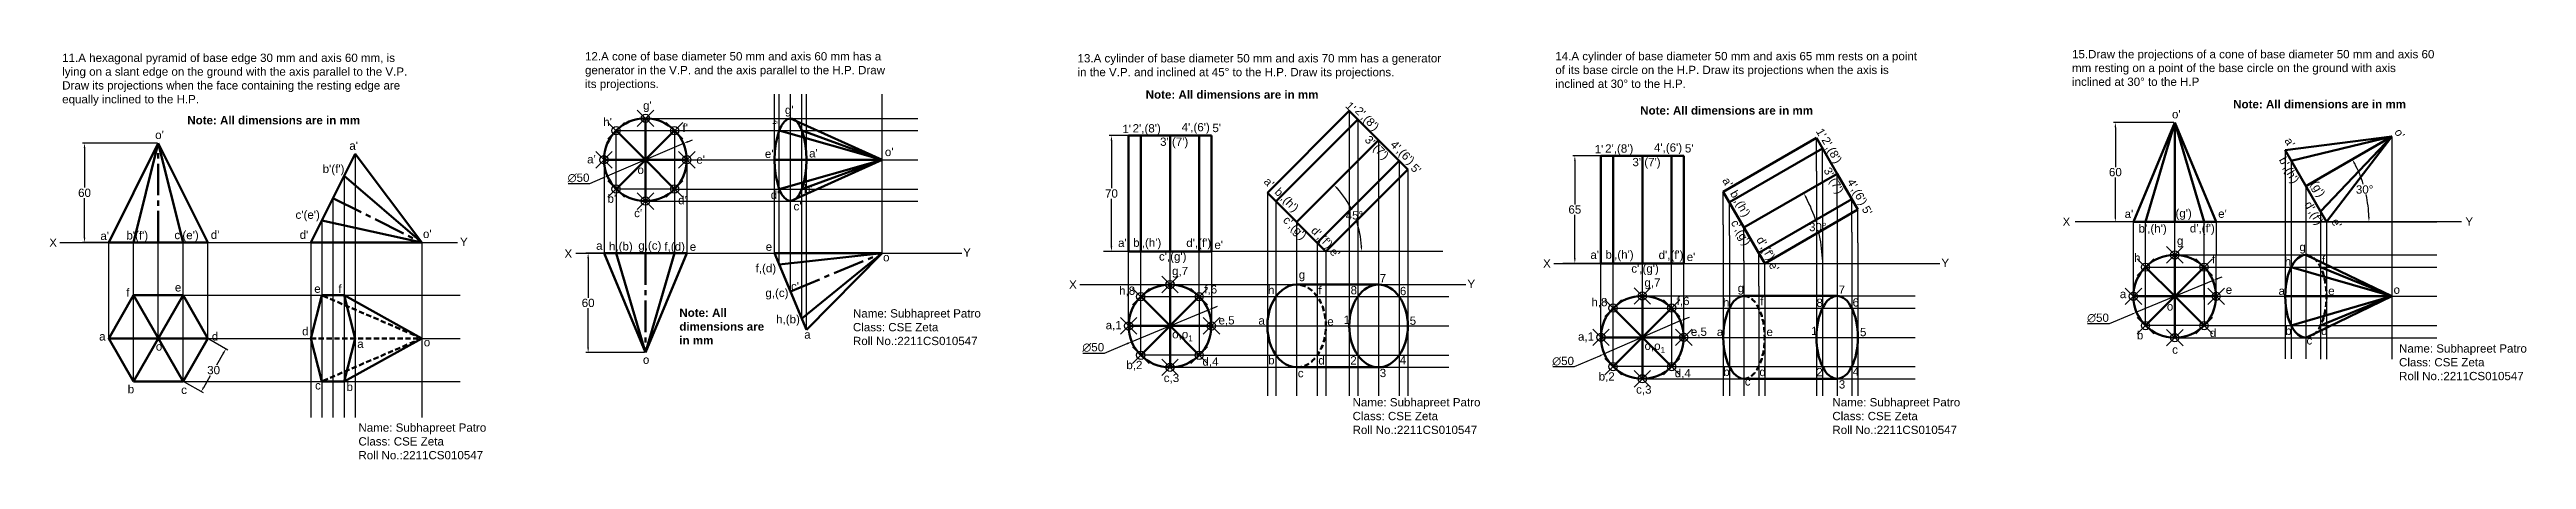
# Model space of a CAD drawing. Header units: millimetres. Extents: x 44 to 5246, y -101 to 201.
# Drawn here: x 3749 to 5246, y -63 to 184 of the extents above; entities that cross this region are included whole.
import ezdxf

# ---------------------------------------------------------------- set-up
doc = ezdxf.new("R2010")
doc.units = ezdxf.units.MM
doc.header["$PDMODE"] = 35
doc.header["$PDSIZE"] = 5
doc.linetypes.add('CENTER2', pattern=[28.575, 19.05, -3.175, 3.175, -3.175])
doc.linetypes.add('HIDDEN2', pattern=[4.7625, 3.175, -1.5875])
doc.styles.get("Standard").update_dxf_attribs({"font": 'arial.ttf'})
doc.dimstyles.new('ISO-25', dxfattribs={"dimtxt": 5, "dimasz": 3, "dimexe": 1.25, "dimexo": 0.625, "dimtad": 1, "dimtih": 1, "dimtoh": 1, "dimdec": 0, "dimtxsty": 'Standard', "dimcen": 2.5, "dimadec": 0, "dimazin": 0, "dimtfac": 1, "dimtdec": 0, "dimtmove": 0, "dimatfit": 3, "dimfxl": 1, "dimarcsym": 0})

msp = doc.modelspace()

# ---------------------------------------------------------------- texts
at = {"char_height": 5, "attachment_point": 1}
for s, width, insert in [('11.A hexagonal pyramid of base edge 30 mm and axis 60 mm, is lying on a slant edge on the ground with the axis parallel to the V.P. Draw its projections when the face containing the resting edge are \\Pequally inclined to the H.P.', 215.904, (3756.7, 181.8)), ('12.A cone of base diameter 50 mm and axis 60 mm has a generator in the V.P. and the axis parallel to the H.P. Draw its projections.', 188.561, (4072.6, 182.7)), ('13.A cylinder of base diameter 50 mm and axis 70 mm has a generator \\Pin the V.P. and inclined at 45° to the H.P. Draw its projections.', 311.97, (4370.2, 181.5)), ('14.A cylinder of base diameter 50 mm and axis 65 mm rests on a point \\Pof its base circle on the H.P. Draw its projections when the axis is \\Pinclined at 30° to the H.P.', 224.708, (4658.9, 182.8)), ('15.Draw the projections of a cone of base diameter 50 mm and axis 60 \\Pmm resting on a point of the base circle on the ground with axis \\Pinclined at 30° to the H.P', 242.543, (4971.1, 184)), ('{\\fArial|b1|i0|c0|p34;Note: All dimensions are in mm}', 113.281, (4411.4, 159.6)), ('{\\fArial|b1|i0|c0|p34;Note: All dimensions are in mm}', 121.699, (4710.2, 150)), ('{\\fArial|b1|i0|c0|p34;Note: All dimensions are in mm}', 127.21, (5068.5, 153.8)), ("o'", 7.896, (3812.9, 135.2)), ('{\\fArial|b1|i0|c0|p34;Note: All dimensions are in mm}', 145.432, (3832.3, 144.1)), ("1'", 4.775, (4397.3, 138.8)), ("2',(8')", 5.071, (4403.5, 139.2)), ("4',(6')", 8.929, (4433.1, 139.9)), ("5'", 3.963, (4451.7, 139.4)), ("o'", 7.896, (5031.5, 147.7)), ("o'", 7.896, (4253.8, 124.9)), ("3',(7') ", 14.94, (4420.1, 131.1)), ("1'", 4.775, (4682.7, 126.6)), ("2',(8')", 5.071, (4689, 127)), ("4',(6')", 8.929, (4718.5, 127.6)), ("5'", 3.963, (4737.2, 127.1)), ("b'(f')", 8.862, (3914.1, 114.7)), ("o'", 7.896, (4104.3, 114.1)), ("3',(7') ", 14.94, (4705.5, 118.8)), ("c'(e')", 13.549, (3824.5, 74.7)), ("c'(e')", 13.549, (3897.7, 87)), ("o'", 7.896, (3974.7, 75.4)), ('X', 4.744, (4965.4, 82.8)), ("a'", 4.206, (5002.9, 87.5)), ("b',(h')", 11.056, (5011.3, 78.7)), ("(g')", 8.274, (5033.6, 87.9)), ("d',(f')", 13.067, (5042.3, 78.8)), ("e'", 8.177, (5059.4, 87.6)), ('Y', 11.003, (5208.8, 82.9)), ('X', 4.744, (3748.9, 70.1)), ("b'(f')", 8.862, (3795.5, 74.5)), ('Y', 11.003, (3997.1, 70.6)), ('X', 4.744, (4060.2, 63.5)), ('h,(b)', 12.386, (4087.1, 67.9)), ('g,(c)', 16.004, (4104.8, 68.4)), ('f,(d)', 11.515, (4120.6, 67.8)), ('o', 8.043, (4252.7, 61.3)), ('Y', 11.003, (4301.1, 64.2)), ("b',(h')", 15.506, (4403.8, 70.1)), ("c',(g')", 10.377, (4419.4, 61.8)), ("d',(f')", 11.108, (4435.9, 70)), ("b',(h')", 15.506, (4689.2, 62.9)), ("d',(f')", 11.108, (4721.3, 62.7)), ('g', 12.317, (5108.5, 67.5)), ('f,(d)', 11.515, (4175.7, 54.7)), ('g,7', 11.764, (4427.3, 53)), ('g', 12.317, (4503.9, 50.8)), ('7', 6.357, (4552.8, 48.7)), ('Y', 11.003, (4605.8, 45.2)), ('X', 4.744, (4651.5, 57.5)), ("c',(g')", 10.377, (4704.8, 54.5)), ('g,7', 11.764, (4712.7, 46)), ('Y', 11.003, (4892.2, 57.9)), ('h', 4.146, (5099.6, 58.8)), ('f', 3.637, (5122.1, 59.5)), ('g,(c)', 16.004, (4181.6, 39.8)), ('X', 4.744, (4365.1, 44.8)), ('h,8', 8.742, (4395.3, 41.1)), ('f,6', 13.095, (4446.8, 41.9)), ('h', 4.146, (4485.3, 41.5)), ('f', 3.637, (4515.7, 41.3)), ('8', 3.392, (4535.2, 41.4)), ('6', 3.824, (4565, 40.9)), ('h,8', 8.742, (4680.7, 34.2)), ('f,6', 13.095, (4732.2, 34.9)), ('h', 4.146, (4760.2, 34)), ('g', 12.317, (4769.1, 42.7)), ('f', 3.637, (4782.7, 34.7)), ('8', 3.392, (4816.7, 33.8)), ('7', 6.357, (4830.1, 41.7)), ('6', 3.824, (4838.5, 34)), ('o', 7.896, (5028.4, 31.6)), ('a', 5.417, (5095.9, 41)), ('e', 4.065, (5125.9, 41)), ('o', 7.896, (5165.4, 41.7)), ('{\\fArial|b1|i0|c0|p34;Note: All dimensions are in mm}', 51.917, (4129.6, 27.8)), ('h,(b)', 12.386, (4188.1, 23.9)), ('Name: Subhapreet Patro\\PClass: CSE Zeta\\PRoll No.:2211CS010547', 84.768, (4234.5, 27.4)), ('a,1', 10.59, (4387.2, 20.3)), ('e,5', 9.394, (4455.4, 23.2)), ('a', 5.417, (4479.5, 23.1)), ('e', 4.065, (4521.1, 22.5)), ('1', 3.327, (4531, 23.5)), ('5', 8.086, (4570.9, 23)), ('e,5', 9.394, (4740.8, 16.3)), ('a', 5.417, (4756.5, 16.2)), ('e', 4.065, (4786.5, 16.2)), ('1', 3.327, (4813.5, 16.8)), ('5', 8.086, (4843, 16.1)), ('b', 4.66, (5099.9, 16.9)), ('d', 4.558, (5121.6, 16.8)), ('o', 8.043, (3813.3, 7.4)), ('o', 8.043, (3975.2, 10)), ('\\A1;o,o{\\H0.7x;\\S^ 1;}', 15.72, (4427.4, 14.8)), ('a,1', 10.59, (4672.6, 13.4)), ('\\A1;o,o{\\H0.7x;\\S^ 1;}', 15.72, (4712.8, 7.8)), ('c', 3.7, (5112.8, 11.1)), ('Name: Subhapreet Patro\\PClass: CSE Zeta\\PRoll No.:2211CS010547', 77.194, (5168.7, 6.2)), ('o', 8.043, (4107.6, -0.6)), ('b,2', 11.515, (4399.7, -3.8)), ('c,3', 17.08, (4422.3, -11.6)), ('d,4', 15.161, (4445.7, -1.7)), ('b', 4.66, (4485.4, -0.9)), ('c', 3.7, (4503.3, -8.7)), ('d', 4.558, (4515.7, -1)), ('2', 3.78, (4535, -1)), ('3', 4.764, (4552.8, -8.6)), ('4', 3.751, (4564.9, -0.8)), ('b,2', 11.515, (4685.1, -10.7)), ('d,4', 15.161, (4731.1, -8.7)), ('b', 4.66, (4760.4, -7.9)), ('c', 3.7, (4773.4, -13.7)), ('d', 4.558, (4782.2, -8)), ('2', 3.78, (4816.6, -8.1)), ('4', 3.751, (4838.6, -7.7)), ('Name: Subhapreet Patro\\PClass: CSE Zeta\\PRoll No.:2211CS010547', 81.255, (4536.4, -26.3)), ('c,3', 17.08, (4707.7, -18.6)), ('Name: Subhapreet Patro\\PClass: CSE Zeta\\PRoll No.:2211CS010547', 80.003, (4826.3, -26.3)), ('3', 4.764, (4830.2, -15.5)), ('Name: Subhapreet Patro\\PClass: CSE Zeta\\PRoll No.:2211CS010547', 82.012, (3935.7, -41.6))]:
    msp.add_mtext_dynamic_manual_height_columns(s, width=width, gutter_width=25, heights=[0], dxfattribs=dict(at, insert=insert))
at = {"linetype": 'HIDDEN2', "char_height": 5, "attachment_point": 1}
for s, width, insert in [("g'", 4.005, (4107.7, 153)), ("g'", 4.005, (4193.4, 150.3)), ("h'", 4.005, (4083.6, 143)), ("f'", 4.005, (4131.5, 139.5)), ("f'", 4.005, (4186, 141)), ("a'", 4.005, (3930.2, 128.7)), ("a'", 4.005, (4073.9, 120.5)), ("e'", 4.005, (4139.9, 120.3)), ("e'", 4.005, (4181.3, 123.8)), ("a'", 4.005, (4208, 124.1)), ("b'", 4.005, (4086.2, 96.7)), ("d'", 4.005, (4128.9, 95.8)), ("d'", 4.005, (4184.8, 99)), ("c'", 4.005, (4198.6, 92.1)), ("b'", 4.005, (4204.9, 102.7)), ("d'", 5.152, (3846.5, 74.9)), ("d'", 5.152, (3900.2, 74.9)), ("c'", 4.005, (4102.3, 88)), ("a'", 4.005, (3779.8, 74.2)), ('a', 5.24, (4079.3, 68.3)), ('e', 2.181, (4135.9, 67.7)), ('e', 2.181, (4181.8, 67.7)), ("a'", 4.005, (4394.7, 70)), ("e'", 4.463, (4452.9, 68.8)), ("a'", 4.005, (4680.1, 62.8)), ("e'", 4.463, (4738.3, 61.5)), ('h', 4.005, (5008.6, 61)), ('g', 4.005, (5034.5, 71.3)), ('f', 4.005, (5055.6, 60.2)), ('f', 2.181, (3795.4, 40)), ('e', 2.181, (3824.8, 43.1)), ('e', 2.181, (3909, 42.3)), ('f', 2.181, (3923.6, 42.2)), ("c'", 4.005, (4197.1, 43.8)), ('a', 4.005, (5000, 39.1)), ('e', 4.005, (5064, 41.7)), ('d', 2.315, (3901.7, 16.6)), ('d', 4.005, (5054.4, 15.6)), ('a', 5.24, (3779, 13.5)), ('d', 2.315, (3847.1, 13.5)), ('a', 5.24, (3935, 9)), ('a', 5.24, (4205.1, 14.6)), ('b', 4.005, (5010.3, 14.2)), ('c', 4.005, (5031.6, 5.5)), ('b', 4.764, (3796.3, -18.4)), ('c', 4.694, (3828.6, -18.8)), ('c', 4.694, (3909.5, -16.1)), ('b', 4.764, (3928.5, -17))]:
    msp.add_mtext_dynamic_manual_height_columns(s, width=width, gutter_width=25, heights=[0], dxfattribs=dict(at, insert=insert))
at = {"char_height": 5, "attachment_point": 1}
for s, width, insert, rotation in [("1'", 4.775, (4535.2, 153.3), 315), ("2',(8')", 5.071, (4541, 150.3), 315), ("1'", 4.775, (4820.5, 137.4), 300), ("o'", 7.896, (5170, 137.1), 300), ("3',(7') ", 14.94, (4546.9, 132.9), 315), ("4',(6')", 8.929, (4562.4, 129.9), 315), ("2',(8')", 5.071, (4823.9, 132.2), 300), ("b',(h')", 11.056, (5100.2, 120.1), 300), ("a'", 4.206, (5103.6, 131.8), 300), ("5'", 3.963, (4574.6, 115.8), 315), ("3',(7') ", 14.94, (4825.1, 113.8), 300), ("4',(6')", 8.929, (4839.3, 106.9), 300), ("b',(h')", 15.506, (4492.4, 101.3), 315), ("b',(h')", 15.506, (4768.6, 99.9), 300), ("5'", 3.963, (4848.2, 90.5), 300), ("d',(f')", 13.067, (5115.7, 93.3), 300), ("(g')", 10.424, (5119.5, 105.7), 300), ("c',(g')", 10.377, (4497.5, 84.3), 315), ("d',(f')", 11.108, (4514.4, 77.9), 315), ("c',(g')", 10.377, (4769.1, 82.2), 300), ("e'", 8.177, (5131.9, 82.9), 300), ("d',(f')", 11.108, (4784.5, 72), 300)]:
    msp.add_mtext_dynamic_manual_height_columns(s, width=width, gutter_width=25, heights=[0], dxfattribs=dict(at, insert=insert, rotation=rotation))
at = {"linetype": 'HIDDEN2', "char_height": 5, "attachment_point": 1}
for s, width, insert, rotation in [("a'", 4.005, (4485.9, 107.6), 315), ("a'", 4.005, (4763.9, 107.7), 300), ("e'", 4.463, (4525.7, 65.2), 315), ("e'", 4.463, (4791.9, 56.7), 300)]:
    msp.add_mtext_dynamic_manual_height_columns(s, width=width, gutter_width=25, heights=[0], dxfattribs=dict(at, insert=insert, rotation=rotation))

# ---------------------------------------------------------------- blocks, each defined once
blk = doc.blocks.new('*D27')
at = {"color": 0, "lineweight": -2, "transparency": 16777216}
for p, q in [((3814.2, 127.7), (3768.9, 127.7)), ((3770.2, 124.7), (3770.2, 100.9)), ((3770.2, 70.7), (3770.2, 94.5)), ((3814.2, 67.7), (3768.9, 67.7))]:
    blk.add_line(p, q, dxfattribs=at)
at = {"color": 0, "transparency": 16777216}
for points in [[(3769.7, 124.7), (3770.7, 124.7), (3770.2, 127.7)], [(3769.7, 70.7), (3770.7, 70.7), (3770.2, 67.7)]]:
    blk.add_solid(points, dxfattribs=at)
at = {"layer": 'Defpoints', "color": 0, "transparency": 16777216}
for p in [(3770.2, 127.7), (3814.8, 127.7), (3814.8, 67.7)]:
    blk.add_point(p, dxfattribs=at)
at = {"color": 0, "transparency": 16777216, "insert": (3770.2, 97.7), "char_height": 5, "attachment_point": 5}
blk.add_mtext('60', dxfattribs=at)
blk = doc.blocks.new('*D28')
at = {"color": 0, "lineweight": -2, "transparency": 16777216}
for p, q in [((3845.4, 9.5), (3856.8, 2.9)), ((3854.2, 1), (3850, -6.3)), ((3842.2, -19.8), (3846.3, -12.6)), ((3830.4, -16.5), (3841.8, -23))]:
    blk.add_line(p, q, dxfattribs=at)
at = {"color": 0, "transparency": 16777216}
for points in [[(3853.7, 1.2), (3854.6, 0.7), (3855.7, 3.6)], [(3841.7, -19.6), (3842.6, -20.1), (3840.7, -22.4)]]:
    blk.add_solid(points, dxfattribs=at)
at = {"layer": 'Defpoints', "color": 0, "transparency": 16777216}
for p in [(3844.8, 9.8), (3855.7, 3.6), (3829.8, -16.2)]:
    blk.add_point(p, dxfattribs=at)
at = {"color": 0, "transparency": 16777216, "insert": (3848.2, -9.4), "char_height": 5, "attachment_point": 5}
blk.add_mtext('30', dxfattribs=at)
blk = doc.blocks.new('*D29')
at = {"color": 0, "lineweight": -2, "transparency": 16777216}
for p, q in [((4132.1, 127.5), (4086.1, 107.8)), ((4134.8, 128.6), (4137.6, 129.8)), ((4075.6, 103.4), (4083.3, 106.7)), ((4062.4, 103.4), (4075.6, 103.4))]:
    blk.add_line(p, q, dxfattribs=at)
at = {"color": 0, "transparency": 16777216}
for points in [[(4134.6, 129.1), (4135, 128.2), (4132.1, 127.5)], [(4083.1, 107.1), (4083.5, 106.2), (4086.1, 107.8)]]:
    blk.add_solid(points, dxfattribs=at)
at = {"layer": 'Defpoints', "color": 0, "transparency": 16777216}
for p in [(4132.1, 127.5), (4086.1, 107.8)]:
    blk.add_point(p, dxfattribs=at)
at = {"color": 0, "transparency": 16777216, "insert": (4068.7, 106.7), "char_height": 5, "attachment_point": 5}
blk.add_mtext('∅50', dxfattribs=at)
blk = doc.blocks.new('*D30')
at = {"color": 0, "lineweight": -2, "transparency": 16777216}
for p, q in [((4108.4, 61.2), (4073.2, 61.2)), ((4074.5, 58.2), (4074.5, 34.3)), ((4074.5, 4.2), (4074.5, 28)), ((4108.4, 1.2), (4073.2, 1.2))]:
    blk.add_line(p, q, dxfattribs=at)
at = {"color": 0, "transparency": 16777216}
for points in [[(4074, 58.2), (4075, 58.2), (4074.5, 61.2)], [(4074, 4.2), (4075, 4.2), (4074.5, 1.2)]]:
    blk.add_solid(points, dxfattribs=at)
at = {"layer": 'Defpoints', "color": 0, "transparency": 16777216}
for p in [(4109.1, 61.2), (4074.5, 1.2), (4109.1, 1.2)]:
    blk.add_point(p, dxfattribs=at)
at = {"color": 0, "transparency": 16777216, "insert": (4074.5, 31.2), "char_height": 5, "attachment_point": 5}
blk.add_mtext('60', dxfattribs=at)
blk = doc.blocks.new('*D38')
at = {"color": 0, "lineweight": -2, "transparency": 16777216}
for p, q in [((5059.1, 45.9), (5061.8, 47)), ((5056.3, 44.7), (5010.1, 25.6)), ((4980.5, 18.8), (4993.7, 18.8)), ((4993.7, 18.8), (5007.3, 24.4))]:
    blk.add_line(p, q, dxfattribs=at)
at = {"color": 0, "transparency": 16777216}
for points in [[(5058.9, 46.4), (5059.3, 45.4), (5056.3, 44.7)], [(5007.2, 24.9), (5007.5, 24), (5010.1, 25.6)]]:
    blk.add_solid(points, dxfattribs=at)
at = {"layer": 'Defpoints', "color": 0, "transparency": 16777216}
for p in [(5056.3, 44.7), (5010.1, 25.6)]:
    blk.add_point(p, dxfattribs=at)
at = {"color": 0, "transparency": 16777216, "insert": (4986.8, 22.1), "char_height": 5, "attachment_point": 5}
blk.add_mtext('∅50', dxfattribs=at)
blk = doc.blocks.new('*D41')
at = {"color": 0, "lineweight": -2, "transparency": 16777216}
for p, q in [((5032.6, 140.2), (4996.1, 140.2)), ((4997.3, 137.2), (4997.3, 113.3)), ((4997.3, 83.2), (4997.3, 107)), ((5032.6, 80.2), (4996.1, 80.2))]:
    blk.add_line(p, q, dxfattribs=at)
at = {"color": 0, "transparency": 16777216}
for points in [[(4996.8, 137.2), (4997.8, 137.2), (4997.3, 140.2)], [(4996.8, 83.2), (4997.8, 83.2), (4997.3, 80.2)]]:
    blk.add_solid(points, dxfattribs=at)
at = {"layer": 'Defpoints', "color": 0, "transparency": 16777216}
for p in [(4997.3, 140.2), (5033.2, 140.2), (5033.2, 80.2)]:
    blk.add_point(p, dxfattribs=at)
at = {"color": 0, "transparency": 16777216, "insert": (4997.3, 110.2), "char_height": 5, "attachment_point": 5}
blk.add_mtext('60', dxfattribs=at)
blk = doc.blocks.new('*D42')
at = {"color": 0, "lineweight": -2, "transparency": 16777216}
for start, end in [(17.5085, 27.7278), (2.2722, 12.5206)]:
    blk.add_arc((5074.9, 80.2), 75.7, start, end, dxfattribs=at)
at = {"color": 0, "transparency": 16777216}
for points in [[(5141.4, 115.1), (5142.3, 115.6), (5140.4, 118)], [(5151, 83.2), (5150, 83.2), (5150.5, 80.2)]]:
    blk.add_solid(points, dxfattribs=at)
at = {"layer": 'Defpoints', "color": 0, "transparency": 16777216}
for p in [(5164.3, 131.8), (5112.4, 101.8), (5149.4, 93.3), (4973.1, 80.2), (5206.4, 80.2)]:
    blk.add_point(p, dxfattribs=at)
at = {"color": 0, "transparency": 16777216, "insert": (5147.9, 99.7), "char_height": 5, "attachment_point": 5}
blk.add_mtext('30°', dxfattribs=at)
blk = doc.blocks.new('*D61')
at = {"color": 0, "lineweight": -2, "transparency": 16777216}
for p, q in [((4449.2, 26.9), (4403, 7.7)), ((4451.9, 28), (4454.7, 29.2)), ((4373.4, 0.9), (4386.6, 0.9)), ((4386.6, 0.9), (4400.2, 6.6))]:
    blk.add_line(p, q, dxfattribs=at)
at = {"color": 0, "transparency": 16777216}
for points in [[(4451.7, 28.5), (4452.1, 27.6), (4449.2, 26.9)], [(4400, 7.1), (4400.4, 6.1), (4403, 7.7)]]:
    blk.add_solid(points, dxfattribs=at)
at = {"layer": 'Defpoints', "color": 0, "transparency": 16777216}
for p in [(4449.2, 26.9), (4403, 7.7)]:
    blk.add_point(p, dxfattribs=at)
at = {"color": 0, "transparency": 16777216, "insert": (4379.7, 4.3), "char_height": 5, "attachment_point": 5}
blk.add_mtext('∅50', dxfattribs=at)
blk = doc.blocks.new('*D62')
at = {"color": 0, "lineweight": -2, "transparency": 16777216}
for p, q in [((4425.4, 132.3), (4389.4, 132.3)), ((4390.7, 129.3), (4390.7, 100.5)), ((4390.7, 65.3), (4390.7, 94.1)), ((4425.4, 62.3), (4389.4, 62.3))]:
    blk.add_line(p, q, dxfattribs=at)
at = {"color": 0, "transparency": 16777216}
for points in [[(4390.2, 129.3), (4391.2, 129.3), (4390.7, 132.3)], [(4390.2, 65.3), (4391.2, 65.3), (4390.7, 62.3)]]:
    blk.add_solid(points, dxfattribs=at)
at = {"layer": 'Defpoints', "color": 0, "transparency": 16777216}
for p in [(4426.1, 132.3), (4390.7, 62.3), (4426.1, 62.3)]:
    blk.add_point(p, dxfattribs=at)
at = {"color": 0, "transparency": 16777216, "insert": (4390.7, 97.3), "char_height": 5, "attachment_point": 5}
blk.add_mtext('70', dxfattribs=at)
blk = doc.blocks.new('*D64')
at = {"color": 0, "lineweight": -2, "transparency": 16777216}
for p, q in [((4734.4, 20.3), (4688.5, 0.5)), ((4737.2, 21.5), (4739.9, 22.7)), ((4657.3, -7.3), (4670.5, -7.3)), ((4670.5, -7.3), (4685.8, -0.7))]:
    blk.add_line(p, q, dxfattribs=at)
at = {"color": 0, "transparency": 16777216}
for points in [[(4737, 22), (4737.4, 21), (4734.4, 20.3)], [(4685.6, -0.3), (4686, -1.2), (4688.5, 0.5)]]:
    blk.add_solid(points, dxfattribs=at)
at = {"layer": 'Defpoints', "color": 0, "transparency": 16777216}
for p in [(4734.4, 20.3), (4688.5, 0.5)]:
    blk.add_point(p, dxfattribs=at)
at = {"color": 0, "transparency": 16777216, "insert": (4663.6, -4), "char_height": 5, "attachment_point": 5}
blk.add_mtext('∅50', dxfattribs=at)
blk = doc.blocks.new('*D65')
at = {"color": 0, "lineweight": -2, "transparency": 16777216}
for p, q in [((4710.9, 120.1), (4669.5, 120.1)), ((4670.7, 117.1), (4670.7, 90.7)), ((4670.7, 58.1), (4670.7, 84.4)), ((4710.9, 55.1), (4669.5, 55.1))]:
    blk.add_line(p, q, dxfattribs=at)
at = {"color": 0, "transparency": 16777216}
for points in [[(4670.2, 117.1), (4671.2, 117.1), (4670.7, 120.1)], [(4670.2, 58.1), (4671.2, 58.1), (4670.7, 55.1)]]:
    blk.add_solid(points, dxfattribs=at)
at = {"layer": 'Defpoints', "color": 0, "transparency": 16777216}
for p in [(4711.5, 120.1), (4670.7, 55.1), (4711.5, 55.1)]:
    blk.add_point(p, dxfattribs=at)
at = {"color": 0, "transparency": 16777216, "insert": (4670.7, 87.6), "char_height": 5, "attachment_point": 5}
blk.add_mtext('65', dxfattribs=at)
blk = doc.blocks.new('*D67')
at = {"color": 0, "lineweight": -2, "transparency": 16777216}
for start, end in [(25.9995, 41.9782), (3.0218, 19.087)]:
    blk.add_arc((4484.9, 62.3), 56.9, start, end, dxfattribs=at)
at = {"color": 0, "transparency": 16777216}
for points in [[(4526.8, 100), (4527.6, 100.7), (4525.1, 102.5)], [(4542.2, 65.3), (4541.2, 65.3), (4541.8, 62.3)]]:
    blk.add_solid(points, dxfattribs=at)
at = {"layer": 'Defpoints', "color": 0, "transparency": 16777216}
for p in [(4552.1, 129.5), (4502.6, 80), (4539.9, 77), (4451.1, 62.3), (4591, 62.3)]:
    blk.add_point(p, dxfattribs=at)
at = {"color": 0, "transparency": 16777216, "insert": (4537.5, 84.1), "char_height": 5, "attachment_point": 5}
blk.add_mtext('45°', dxfattribs=at)
blk = doc.blocks.new('*D68')
at = {"color": 0, "lineweight": -2, "transparency": 16777216}
for start, end in [(17.2335, 27.9755), (2.0245, 12.7896)]:
    blk.add_arc((4735.4, 55.1), 84.9, start, end, dxfattribs=at)
at = {"color": 0, "transparency": 16777216}
for points in [[(4810, 94.7), (4810.9, 95.1), (4809, 97.5)], [(4820.8, 58.1), (4819.8, 58.1), (4820.3, 55.1)]]:
    blk.add_solid(points, dxfattribs=at)
at = {"layer": 'Defpoints', "color": 0, "transparency": 16777216}
for p in [(4829.2, 109.2), (4772.9, 76.7), (4819.1, 69.8), (4778.2, 55.1), (4891.3, 55.1)]:
    blk.add_point(p, dxfattribs=at)
at = {"color": 0, "transparency": 16777216, "insert": (4817.5, 77), "char_height": 5, "attachment_point": 5}
blk.add_mtext('30°', dxfattribs=at)

# ---------------------------------------------------------------- dimensions: what is measured, and where the dimension line sits
for p1, p2, distance, picture, middle in [((5033.2, 80.2), (5033.2, 140.2), 35.9, '*D41', (4997.3, 110.2)), ((3814.8, 67.7), (3814.8, 127.7), 44.7, '*D27', (3770.2, 97.7)), ((4426.1, 132.3), (4426.1, 62.3), -35.4, '*D62', (4390.7, 97.3)), ((4711.5, 120.1), (4711.5, 55.1), -40.8, '*D65', (4670.7, 87.6)), ((4109.1, 61.2), (4109.1, 1.2), -34.6, '*D30', (4074.5, 31.2)), ((3829.8, -16.2), (3844.8, 9.8), -12.5, '*D28', (3848.2, -9.4))]:
    dim = msp.add_aligned_dim(p1=p1, p2=p2, distance=distance, dimstyle='ISO-25')
    dim.commit()
    dim.dimension.update_dxf_attribs({"geometry": picture, "text_midpoint": middle})
dim = msp.add_diameter_dim_2p(p1=(4132.1, 127.5), p2=(4086.1, 107.8), dimstyle='ISO-25')
dim.commit()
dim.dimension.update_dxf_attribs({"geometry": '*D29', "text_midpoint": (4068.7, 106.7)})
for base, line1, line2, picture, middle in [((4539.9, 77), ((4591, 62.3), (4451.1, 62.3)), ((4502.6, 80), (4552.1, 129.5)), '*D67', (4537.5, 84.1)), ((5149.4, 93.3), ((5206.4, 80.2), (4973.1, 80.2)), ((5112.4, 101.8), (5164.3, 131.8)), '*D42', (5147.9, 99.7)), ((4819.1, 69.8), ((4778.2, 55.1), (4891.3, 55.1)), ((4772.9, 76.7), (4829.2, 109.2)), '*D68', (4817.5, 77))]:
    dim = msp.add_angular_dim_2l(base=base, line1=line1, line2=line2, dimstyle='ISO-25')
    dim.commit()
    dim.dimension.update_dxf_attribs({"geometry": picture, "text_midpoint": middle})
for p1, p2, picture, middle in [((5056.3, 44.7), (5010.1, 25.6), '*D38', (4986.8, 18.8)), ((4449.2, 26.9), (4403, 7.7), '*D61', (4379.7, 0.9)), ((4734.4, 20.3), (4688.5, 0.5), '*D64', (4663.6, -7.3))]:
    dim = msp.add_diameter_dim_2p(p1=p1, p2=p2, dimstyle='ISO-25')
    dim.commit()
    dim.dimension.update_dxf_attribs({"geometry": picture, "text_midpoint": middle, "dimtype": 163})

# ---------------------------------------------------------------- linework, layer by layer
for p, q in [((4187.1, 61.2), (4187.1, 157.3)), ((4190, 54.4), (4190, 157.3)), ((4196.8, 38.1), (4196.8, 157.3)), ((4203.6, 21.8), (4203.6, 157.3)), ((4206.4, 15), (4206.4, 157.4)), ((4252.1, 61.2), (4252.1, 157.4)), ((4091.4, 100), (4091.4, 135.3)), ((4091.4, 135.3), (4126.7, 135.3)), ((4109.1, 142.7), (4273.8, 142.7)), ((4126.7, 135.3), (4126.7, 100)), ((4126.7, 135.3), (4273.8, 135.3)), ((4534.3, 147.1), (4534.3, -24.9)), ((4539.6, 142), (4539.6, -24.9)), ((3933.7, 121.3), (3933.7, -38.1)), ((4552.1, 129.5), (4552.1, -24.9)), ((4816.7, 110.9), (4816.7, 130.9)), ((4820.4, 104.5), (4820.4, 124.5)), ((5124.9, 80.2), (5099.9, 123.5)), ((5099.9, 123.5), (5099.9, -2.6)), ((5164.3, 131.8), (5164.3, -2.8)), ((3927, 107.9), (3927, -38.1)), ((4084.1, 117.7), (4084.1, 61.2)), ((4109.1, 117.7), (4109.1, 61.2)), ((4134.1, 117.7), (4134.1, 61.2)), ((4134.1, 117.7), (4273.8, 117.7)), ((4252.1, 117.7), (4206.4, 117.7)), ((4564.6, 117), (4564.6, -24.9)), ((4569.8, 111.8), (4569.8, -24.9)), ((4816.7, 110.9), (4816.7, -25)), ((4829.2, 89.2), (4829.2, 109.2)), ((5103.5, 117.1), (5103.5, -2.6)), ((3920.3, 94.5), (3920.3, -38.1)), ((4091.4, 100), (4091.4, 61.2)), ((4126.7, 100), (4091.4, 100)), ((4109.1, 92.7), (4273.8, 92.7)), ((4126.7, 100), (4126.7, 61.2)), ((4126.7, 100), (4273.8, 100)), ((4484.9, 97.7), (4484.9, -24.9)), ((4490.1, 92.5), (4490.1, -24.9)), ((4760.4, 78.4), (4760.4, 98.4)), ((4764.1, 72), (4764.1, 92)), ((4820.4, 104.5), (4820.4, -25)), ((4838.1, 73.9), (4838.1, 93.9)), ((5112.4, 101.8), (5112.4, -2.6)), ((3913.6, 81.1), (3913.6, -38.1)), ((4502.6, 80), (4502.6, -24.9)), ((4760.4, 78.4), (4760.4, -25)), ((4772.9, 56.7), (4772.9, 76.7)), ((4829.2, 89.2), (4829.2, -25)), ((4841.7, 67.6), (4841.7, 87.6)), ((5206.4, 80.2), (4973.1, 80.2)), ((5058.2, 80.2), (5008.2, 80.2)), ((5008.2, 60.2), (5008.2, 80.2)), ((5008.2, 80.2), (5058.2, 80.2)), ((5015.5, 60.2), (5015.5, 80.2)), ((5033.2, 60.2), (5033.2, 80.2)), ((5050.9, 60.2), (5050.9, 80.2)), ((5058.2, 80.2), (5058.2, 60.2)), ((5058.2, 80.2), (5191.5, 80.2)), ((5121.2, 86.5), (5121.2, -2.8)), ((5124.9, 80.2), (5124.9, -2.8)), ((3755.2, 67.7), (3995.6, 67.7)), ((3784.8, 9.8), (3784.8, 67.7)), ((3799.8, -16.2), (3799.8, 67.7)), ((3814.8, 9.8), (3814.8, 67.7)), ((3829.8, -16.2), (3829.8, 67.7)), ((3844.8, 9.8), (3844.8, 67.7)), ((3906.9, 67.7), (3906.9, -38.1)), ((3974, 67.7), (3974, -38.1)), ((4067, 61.2), (4187.1, 61.2)), ((4252.1, 61.2), (4187.1, 61.2)), ((4187.1, 61.2), (4300.3, 61.2)), ((4451.1, 62.3), (4385.9, 62.3)), ((4401.1, 42.3), (4401.1, 62.3)), ((4408.4, 35), (4408.4, 62.3)), ((4426.1, 42.3), (4426.1, 62.3)), ((4443.7, 35), (4443.7, 62.3)), ((4451.1, 62.3), (4451.1, 17.3)), ((4591, 62.3), (4451.1, 62.3)), ((4515.1, 67.5), (4515.1, -24.9)), ((4520.3, 62.3), (4520.3, -24.9)), ((4764.1, 72), (4764.1, -25)), ((4781.8, 41.4), (4781.8, 61.4)), ((4838.1, 73.9), (4838.1, -25)), ((4841.7, 67.6), (4841.7, -25)), ((5008.2, 35.2), (5008.2, 60.2)), ((5015.5, 33.2), (5015.5, 60.2)), ((5033.2, 60.2), (5093.3, 60.2)), ((5033.2, 40.5), (5033.2, 60.2)), ((5050.9, 33.2), (5050.9, 60.2)), ((5058.2, 35.2), (5058.2, 60.2)), ((5093.3, 60.2), (5191.5, 60.2)), ((4658, 55.1), (4778.2, 55.1)), ((4736.5, 55.1), (4663.5, 55.1)), ((4686.5, 10.4), (4686.5, 55.1)), ((4736.5, 55.1), (4686.5, 55.1)), ((4686.5, 55.1), (4736.5, 55.1)), ((4693.8, 28.1), (4693.8, 55.1)), ((4711.5, 35.4), (4711.5, 55.1)), ((4729.2, 28.1), (4729.2, 55.1)), ((4736.5, 10.4), (4736.5, 55.1)), ((4772.9, 56.7), (4772.9, -25)), ((4778.2, 55.1), (4891.3, 55.1)), ((4785.4, 35.1), (4785.4, 55.1)), ((5015.5, 17.5), (5015.5, 52.8)), ((5015.5, 52.8), (5050.9, 52.8)), ((5050.9, 52.8), (5050.9, 17.5)), ((5050.9, 52.8), (5191.5, 52.8)), ((3829.8, 35.8), (3997.2, 35.8)), ((4371.6, 42.3), (4491.7, 42.3)), ((4401.1, 17.3), (4401.1, 42.3)), ((4408.4, -0.4), (4408.4, 35)), ((4408.4, 35), (4443.7, 35)), ((4426.1, 42.3), (4594.6, 42.3)), ((4443.7, 35), (4443.7, -0.4)), ((4443.7, 35), (4594.6, 35)), ((4491.7, 42.3), (4604.9, 42.3)), ((4711.5, 35.4), (4876.4, 35.4)), ((4781.8, 41.4), (4781.8, -25)), ((4785.4, 35.1), (4785.4, -25)), ((5058.2, 35.2), (5191.5, 35.2)), ((4451.1, 17.3), (4594.6, 17.3)), ((4693.8, -7.3), (4693.8, 28.1)), ((4693.8, 28.1), (4729.2, 28.1)), ((4729.2, 28.1), (4729.2, -7.3)), ((4729.2, 28.1), (4876.4, 28.1)), ((5050.9, 17.5), (5015.5, 17.5)), ((5050.9, 17.5), (5191.5, 17.5)), ((3844.8, 9.8), (3906.9, 9.8)), ((3974, 9.8), (3997.2, 9.8)), ((4736.5, 10.4), (4876.4, 10.4)), ((5033.2, 10.2), (5191.5, 10.2)), ((4443.7, -0.4), (4408.4, -0.4)), ((4426.1, -7.7), (4594.6, -7.7)), ((4443.7, -0.4), (4594.6, -0.4)), ((4729.2, -7.3), (4693.8, -7.3)), ((4711.5, -14.6), (4876.4, -14.6)), ((4729.2, -7.3), (4876.4, -7.3)), ((3829.8, -16.2), (3997.2, -16.2))]:
    msp.add_line(p, q)
at = {"lineweight": 53}
for p, q in [((4126.7, 135.3), (4091.4, 100)), ((4091.4, 135.3), (4109.1, 117.7)), ((4109.1, 142.7), (4109.1, 92.7)), ((4190, 135.3), (4252.1, 117.7)), ((4196.8, 142.7), (4252.1, 117.7)), ((4203.6, 135.3), (4252.1, 117.7)), ((4534.4, 147.2), (4484.9, 97.7)), ((4490.1, 92.5), (4539.6, 142)), ((4552.1, 129.5), (4534.4, 147.2)), ((5008.2, 80.2), (5033.2, 140.2)), ((5033.2, 140.2), (5015.5, 80.2)), ((5033.2, 80.2), (5033.2, 140.2)), ((5033.2, 140.2), (5050.9, 80.2)), ((5033.2, 140.2), (5058.2, 80.2)), ((3784.8, 67.7), (3814.8, 127.7)), ((3814.8, 127.7), (3799.8, 67.7)), ((3829.8, 67.7), (3814.8, 127.7)), ((3814.8, 127.7), (3844.8, 67.7)), ((3906.9, 67.7), (3933.7, 121.3)), ((3933.7, 121.3), (3974, 67.7)), ((4426.1, 132.3), (4401.1, 132.3)), ((4401.1, 132.3), (4401.1, 62.3)), ((4408.4, 62.3), (4408.4, 132.3)), ((4426.1, 62.3), (4426.1, 132.3)), ((4451.1, 132.3), (4426.1, 132.3)), ((4443.7, 62.3), (4443.7, 132.3)), ((4451.1, 62.3), (4451.1, 132.3)), ((4502.6, 80), (4552.1, 129.5)), ((4569.8, 111.8), (4552.1, 129.5)), ((4686.5, 55.1), (4686.5, 120.1)), ((4686.5, 120.1), (4711.5, 120.1)), ((4693.8, 55.1), (4693.8, 120.1)), ((4711.5, 55.1), (4711.5, 120.1)), ((4711.5, 120.1), (4736.5, 120.1)), ((4729.2, 55.1), (4729.2, 120.1)), ((4736.5, 120.1), (4736.5, 55.1)), ((4760.4, 98.4), (4816.7, 130.9)), ((4764.1, 92), (4820.4, 124.5)), ((4816.7, 130.9), (4829.2, 109.2)), ((5099.9, 123.5), (5164.3, 131.8)), ((5099.9, 123.5), (5124.9, 80.2)), ((5164.3, 131.8), (5103.5, 117.1)), ((5112.4, 101.8), (5164.3, 131.8)), ((5164.3, 131.8), (5121.2, 86.5)), ((5164.3, 131.8), (5124.9, 80.2)), ((3974, 67.7), (3927, 107.9)), ((4109.1, 117.7), (4084.1, 117.7)), ((4109.1, 117.7), (4134.1, 117.7)), ((4109.1, 117.7), (4126.7, 100)), ((4252.1, 117.7), (4187.1, 117.7)), ((4190, 100), (4252.1, 117.7)), ((4252.1, 117.7), (4196.8, 92.7)), ((4252.1, 117.7), (4203.6, 100)), ((4515.1, 67.5), (4564.6, 117)), ((4520.3, 62.3), (4569.8, 111.8)), ((4772.9, 76.7), (4829.2, 109.2)), ((4829.2, 109.2), (4841.7, 87.6)), ((4484.9, 97.7), (4520.3, 62.3)), ((4785.4, 55.1), (4760.4, 98.4)), ((4781.8, 61.4), (4838.1, 93.9)), ((3913.6, 81.1), (3974, 67.7)), ((4841.7, 87.6), (4785.4, 55.1)), ((5058.2, 80.2), (5008.2, 80.2)), ((3844.8, 67.7), (3784.8, 67.7)), ((3974, 67.7), (3906.9, 67.7)), ((4134.1, 61.2), (4084.1, 61.2)), ((4084.1, 61.2), (4109.1, 1.2)), ((4109.1, 1.2), (4091.4, 61.2)), ((4109.1, 1.2), (4134.1, 61.2)), ((4109.1, 1.2), (4126.7, 61.2)), ((4187.1, 61.2), (4206.4, 15)), ((4187.1, 61.2), (4252.1, 61.2)), ((4252.1, 61.2), (4190, 54.4)), ((4252.1, 61.2), (4203.6, 21.8)), ((4206.4, 15), (4252.1, 61.2)), ((4401.1, 62.3), (4451.1, 62.3)), ((5033.2, 60.2), (5033.2, 10.2)), ((5112.4, 60.2), (5164.3, 35.2)), ((4736.5, 55.1), (4686.5, 55.1)), ((5050.9, 52.8), (5015.5, 17.5)), ((5015.5, 52.8), (5033.2, 35.2)), ((5103.5, 52.8), (5164.3, 35.2)), ((5164.3, 35.2), (5121.2, 52.8)), ((3799.8, 35.8), (3829.8, -16.2)), ((3829.8, 35.8), (3799.8, -16.2)), ((3927, 35.8), (3974, 9.8)), ((4443.7, 35), (4408.4, -0.4)), ((4408.4, 35), (4426.1, 17.3)), ((4426.1, 42.3), (4426.1, -7.7)), ((4502.6, 42.3), (4552.1, 42.3)), ((4711.5, 35.4), (4711.5, -14.6)), ((4772.9, 35.4), (4829.2, 35.4)), ((5033.2, 35.2), (5008.2, 35.2)), ((5033.2, 35.2), (5058.2, 35.2)), ((5033.2, 35.2), (5050.9, 17.5)), ((5099.9, 35.2), (5164.3, 35.2)), ((5103.5, 17.5), (5164.3, 35.2)), ((5164.3, 35.2), (5112.4, 10.2)), ((5121.2, 17.5), (5164.3, 35.2)), ((4426.1, 17.3), (4401.1, 17.3)), ((4426.1, 17.3), (4451.1, 17.3)), ((4426.1, 17.3), (4443.7, -0.4)), ((4729.2, 28.1), (4693.8, -7.3)), ((4693.8, 28.1), (4711.5, 10.4)), ((3784.8, 9.8), (3844.8, 9.8)), ((3974, 9.8), (3927, -16.2)), ((4711.5, 10.4), (4686.5, 10.4)), ((4711.5, 10.4), (4736.5, 10.4)), ((4711.5, 10.4), (4729.2, -7.3)), ((4502.6, -7.7), (4552.1, -7.7)), ((4772.9, -14.6), (4829.2, -14.6))]:
    msp.add_line(p, q, dxfattribs=at)
at = {"linetype": 'CENTER2', "lineweight": 53}
for p, q in [((3814.8, 67.7), (3814.8, 127.7)), ((3920.3, 94.5), (3974, 67.7)), ((4109.1, 61.2), (4109.1, 1.2)), ((4196.8, 38.1), (4252.1, 61.2))]:
    msp.add_line(p, q, dxfattribs=at)
at = {"linetype": 'HIDDEN2', "lineweight": 53}
for p, q in [((3974, 9.8), (3913.6, 35.8)), ((3906.9, 9.8), (3974, 9.8)), ((3974, 9.8), (3913.6, -16.2))]:
    msp.add_line(p, q, dxfattribs=at)
at = {"lineweight": 53}
msp.add_lwpolyline([(3799.8, -16.2), (3829.8, -16.2), (3844.8, 9.8), (3829.8, 35.8), (3799.8, 35.8), (3784.8, 9.8)], close=True, dxfattribs=at)
msp.add_lwpolyline([(3933.7, 9.8), (3927, -16.2), (3913.6, -16.2), (3906.9, 9.8), (3913.6, 35.8), (3927, 35.8), (3933.7, 9.8)], dxfattribs=at)
for centre in [(4109.1, 117.7), (5033.2, 35.2), (4426.1, 17.3), (4711.5, 10.4)]:
    msp.add_circle(centre, 25, dxfattribs=at)
for centre, ratio in [((4196.8, 117.7), 0.384615), ((4552.1, 17.3), 0.707107), ((4829.2, 10.4), 0.5)]:
    msp.add_ellipse(centre, major_axis=(0, 25), ratio=ratio, dxfattribs=at)
for centre, ratio, start_param, end_param in [((5112.4, 35.2), 0.5, 6.283185, 9.424778), ((4502.6, 17.3), 0.707107, 6.283185, 9.424778), ((4772.9, 10.4), 0.5, 0, 3.141593)]:
    msp.add_ellipse(centre, major_axis=(0, 25), ratio=ratio, start_param=start_param, end_param=end_param, dxfattribs=at)
at = {"linetype": 'HIDDEN2', "lineweight": 53}
for centre, ratio in [((5112.4, 35.2), 0.5), ((4502.6, 17.3), 0.707107), ((4772.9, 10.4), 0.5)]:
    msp.add_ellipse(centre, major_axis=(0, 25), ratio=ratio, start_param=3.141593, end_param=6.283185, dxfattribs=at)
msp.add_ellipse((5112.4, 35.2), major_axis=(0, 25), ratio=0.5, start_param=11.773392, end_param=11.780972)
at = {"linetype": 'HIDDEN2'}
msp.add_ellipse((5112.4, 35.2), major_axis=(0, 25), ratio=0.5, start_param=1.570796, end_param=1.608586, dxfattribs=at)
for p in [(4091.4, 135.3), (4109.1, 142.7), (4126.7, 135.3), (4084.1, 117.7), (4134.1, 117.7), (4091.4, 100), (4126.7, 100), (4109.1, 92.7), (5033.2, 60.2), (4426.1, 42.3), (5015.5, 52.8), (5050.9, 52.8), (4408.4, 35), (4443.7, 35), (4693.8, 28.1), (4711.5, 35.4), (4729.2, 28.1), (5008.2, 35.2), (5058.2, 35.2), (4401.1, 17.3), (4451.1, 17.3), (4686.5, 10.4), (4736.5, 10.4), (5015.5, 17.5), (5033.2, 10.2), (5050.9, 17.5), (4408.4, -0.4), (4443.7, -0.4), (4426.1, -7.7), (4693.8, -7.3), (4711.5, -14.6), (4729.2, -7.3)]:
    msp.add_point(p)

msp.set_redraw_order([(e.dxf.handle, doc.entitydb.next_handle()) for e in msp.query("TEXT MTEXT ATTDEF DIMENSION ARC_DIMENSION")])  # texts and dimensions are drawn at this point

doc.saveas('drawing.dxf')
